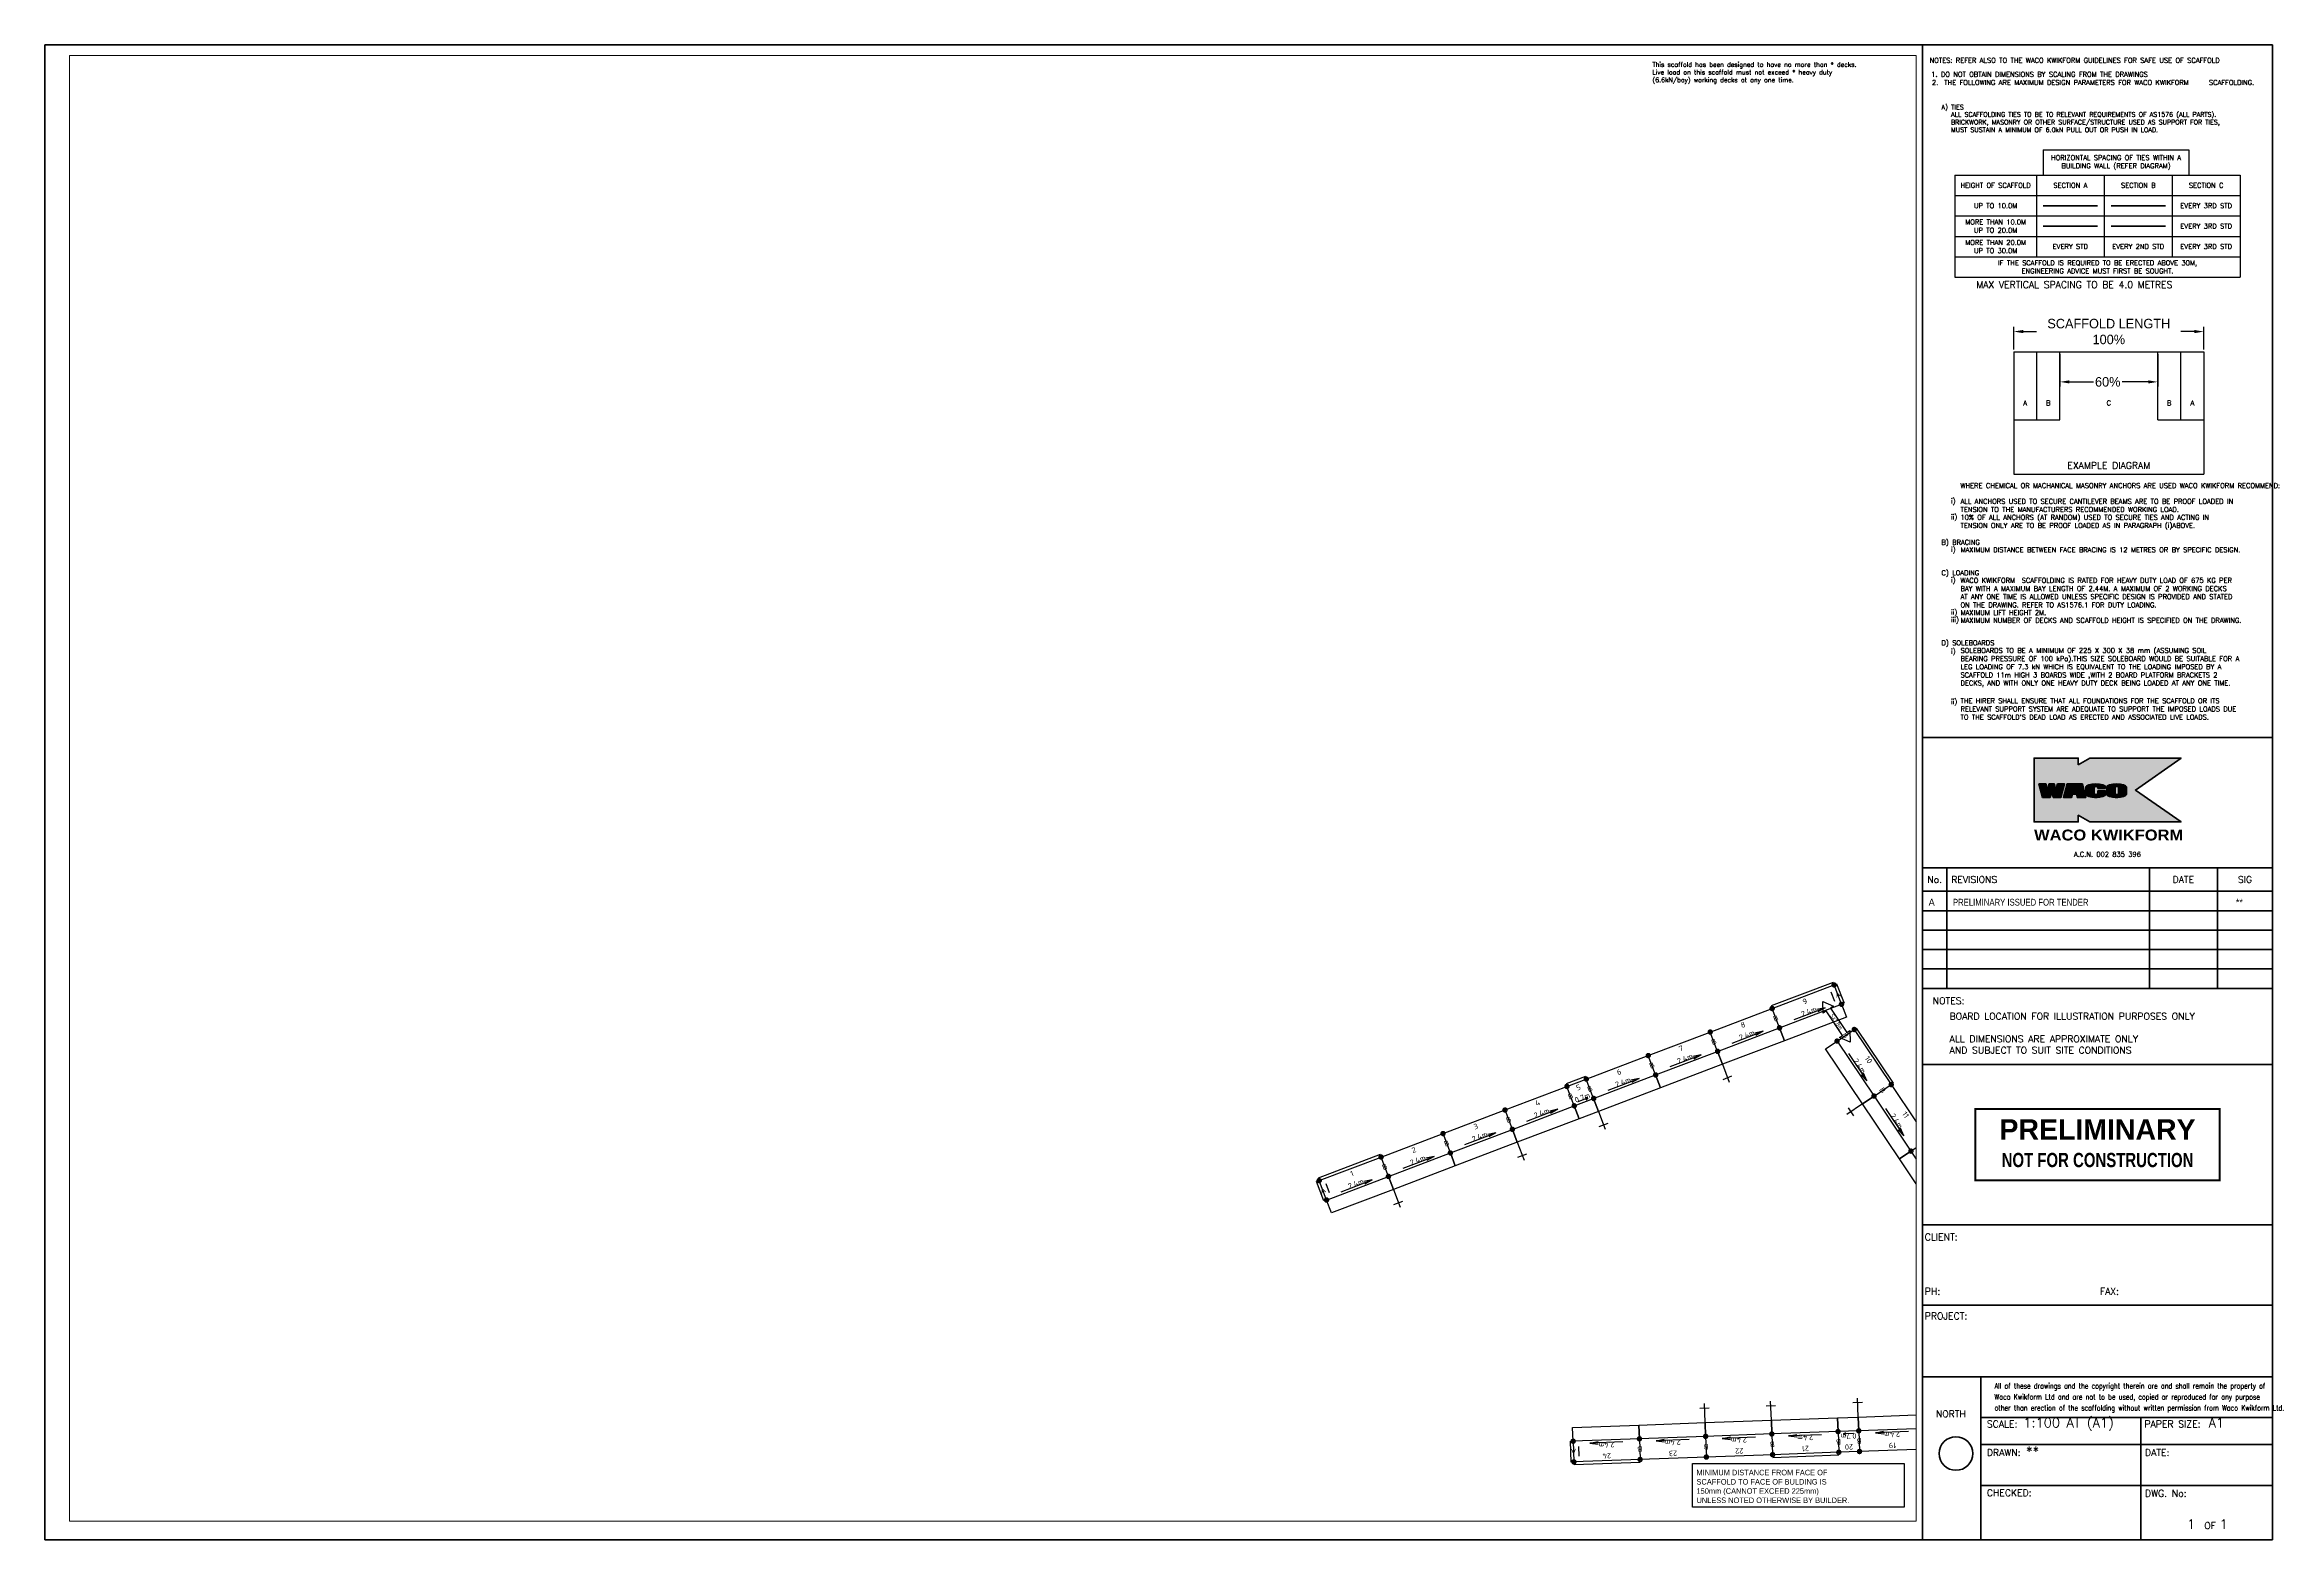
# Paper-space layout 'WACO Kwikform A1 Drawing Sheet' of a CAD drawing. Header units: millimetres. Extents: x 0 to 822, y 0 to 550.
# The model-space entities are those that its viewports show. They can reach past a viewport. Long polylines and large blocks are cut down to what shows.
import ezdxf
from ezdxf.enums import TextEntityAlignment as Align

# ---------------------------------------------------------------- set-up
doc = ezdxf.new("R2010")
doc.units = ezdxf.units.MM
doc.header["$PDMODE"] = 34
doc.header["$PDSIZE"] = -10
doc.linetypes.add('KwikScaf_DASHED', pattern=[3.75, 2.5, -1.25])
doc.linetypes.add('KwikScaf_Line', pattern=[1, 1, 0])
doc.layers.get('0').update_dxf_attribs({"linetype": 'CONTINUOUS'})
doc.layers.get('Defpoints').update_dxf_attribs({"linetype": 'CONTINUOUS'})
for name, color, linetype in [('DISTANCE', 3, 'CONTINUOUS'), ('KwikScaf Schematic', 7, 'CONTINUOUS'), ('PRELIMINARY', 7, 'CONTINUOUS'), ('RED', 8, 'CONTINUOUS')]:
    doc.layers.add(name, color=color, linetype=linetype)
for name, color, linetype, lineweight in [('Sheet 018', 10, 'CONTINUOUS', 18), ('Sheet 025', 7, 'CONTINUOUS', 25), ('Sheet 035', 5, 'CONTINUOUS', 35), ('Sheet 050', 130, 'CONTINUOUS', 50), ('Sheet 070', 180, 'CONTINUOUS', 70)]:
    doc.layers.add(name, color=color, linetype=linetype, lineweight=lineweight)
doc.layers.add('Viewport', color=7, linetype='CONTINUOUS', plot=False)
doc.styles.add('ARCH', font='archd.shx', dxfattribs={"height": 250})
doc.styles.add('KwikScaf ISO', font='isocp.shx')
doc.styles.add('ROMANS', font='romans')
doc.styles.add('STAMP', font='ARIALBD.TTF')
doc.styles.add('WACO', font='ariblk.TTF')
doc.dimstyles.new('ISO-35', dxfattribs={"dimscale": 0, "dimtxt": 3.5, "dimasz": 3.5, "dimexe": 1.75, "dimexo": 0.875, "dimgap": 0.875, "dimtad": 1, "dimdsep": 46, "dimtxsty": 'Standard', "dimcen": 3.5, "dimadec": 0, "dimazin": 0, "dimtfac": 1, "dimtmove": 2, "dimatfit": 3, "dimfxl": 1, "dimtolj": 1, "dimtzin": 0, "dimarcsym": 0})
pattern_1 = [(0, (0, 0), (0, 0.174625), [0.127, -0.047625]), (90, (0, 0), (-0.174625, 1e-17), [0.127, -0.047625])]

# ---------------------------------------------------------------- blocks, each defined once
blk = doc.blocks.new('REVDES')
at = {"style": 'ARCH'}
for tag, p in [('01', (2.31, 1.87)), ('03', (87.68, 1.87)), ('04', (115.37, 1.87))]:
    blk.add_attdef(tag, p, '', height=2.5, dxfattribs=at)
at = {"style": 'ARCH', "width": 0.85}
blk.add_attdef('02', (11.25, 1.87), '', height=2.5, dxfattribs=at)
blk = doc.blocks.new('PREL')
at = {"layer": 'RED', "const_width": 100}
blk.add_lwpolyline([(6000, 1750), (-6000, 1750), (-6000, -1750), (6000, -1750)], close=True, dxfattribs=at)
at = {"layer": 'RED', "style": 'STAMP'}
blk.add_text('PRELIMINARY', height=1000, dxfattribs=at).set_placement((0, 750), align=Align.MIDDLE)
at = {"layer": 'RED', "style": 'STAMP', "width": 0.75}
blk.add_text('NOT FOR CONSTRUCTION', height=700, dxfattribs=at).set_placement((0, -750), align=Align.MIDDLE)
blk = doc.blocks.new('*D29')
at = {"color": 0, "lineweight": -2}
for p, q in [((724.69, 437.85), (724.69, 446.22)), ((728.19, 444.47), (733.14, 444.47)), ((791.19, 444.47), (786.23, 444.47)), ((794.69, 437.85), (794.69, 446.22))]:
    blk.add_line(p, q, dxfattribs=at)
at = {"color": 0}
for points in [[(728.19, 445.06), (728.19, 443.89), (724.69, 444.47)], [(791.19, 445.06), (791.19, 443.89), (794.69, 444.47)]]:
    blk.add_solid(points, dxfattribs=at)
at = {"layer": 'Defpoints', "color": 0}
for p in [(794.69, 444.47), (724.69, 436.98), (794.69, 436.98)]:
    blk.add_point(p, dxfattribs=at)
at = {"color": 0, "insert": (759.69, 444.47), "char_height": 3.5, "attachment_point": 5}
blk.add_mtext('\\A1;SCAFFOLD LENGTH\\P100%', dxfattribs=at)
blk = doc.blocks.new('*D30')
at = {"color": 0, "lineweight": -2}
for p, q in [((741.69, 436.1), (741.69, 424.21)), ((777.69, 436.1), (777.69, 424.21)), ((745.19, 425.96), (754.05, 425.96)), ((774.19, 425.96), (764.55, 425.96))]:
    blk.add_line(p, q, dxfattribs=at)
at = {"color": 0}
for points in [[(745.19, 426.54), (745.19, 425.38), (741.69, 425.96)], [(774.19, 426.54), (774.19, 425.38), (777.69, 425.96)]]:
    blk.add_solid(points, dxfattribs=at)
at = {"layer": 'Defpoints', "color": 0}
for p in [(741.69, 436.98), (777.69, 436.98), (777.69, 425.96)]:
    blk.add_point(p, dxfattribs=at)
at = {"color": 0, "insert": (759.3, 425.96), "char_height": 3.5, "attachment_point": 5}
blk.add_mtext('\\A1;60%', dxfattribs=at)
blk = doc.blocks.new('REVISED TITLE')
at = {"layer": 'Sheet 025', "style": 'ROMANS'}
for s, p in [('CLIENT:', (-128.05, 110.15)), ('PH:', (-128.05, 90.15)), ('FAX:', (-63.6, 90.15)), ('PROJECT:', (-128.05, 81.06)), ('SCALE:', (-105.19, 41.33)), ('PAPER SIZE:', (-47.19, 41.33)), ('DRAWN:', (-105.19, 30.85)), ('DATE:', (-46.99, 30.85)), ('CHECKED:', (-105.19, 16.04)), ('DWG. No:', (-46.99, 15.86)), ('OF', (-25.18, 3.98))]:
    blk.add_text(s, height=2.5, dxfattribs=at).set_placement(p)
at = {"layer": 'Sheet 035', "style": 'ROMANS'}
for tag, p in [('CLIENT_CONTACT', (-110.61, 110.15)), ('COMPANY', (-110.61, 105.15)), ('ADDRESS_STREET', (-110.61, 100.15)), ('CITY', (-110.61, 95.15)), ('PHONE_NO.', (-110.61, 90.15)), ('FAX_NO.', (-46.16, 90.15)), ('PROJECT_TITLE:', (-110.61, 81.06)), ('PROJECT_DESCRIPTION', (-110.61, 76.06)), ('PROJECT_DESCRIPTION_2', (-110.61, 71.06)), ('PROJECT_DESCRIPTION_3', (-110.61, 66.06)), ('PROJECT_DESCRIPTION_4', (-110.61, 61.06)), ('SCALE', (-91.76, 41.33)), ('PAPER_SIZE', (-23.56, 41.33)), ('DRAFTSMAN', (-90.76, 30.85)), ('DATE', (-35.55, 30.85)), ('DWG_NO', (-46.15, 9.93))]:
    blk.add_attdef(tag, p, '', height=3.5, dxfattribs=at)
for tag, p in [('PAGE_NO.', (-30.05, 3.98)), ('OF_PAGES.', (-18.05, 3.98))]:
    blk.add_attdef(tag, text='', height=3.5, dxfattribs=at).set_placement(p, align=Align.CENTER)
blk = doc.blocks.new('WACO LOGO')
h = blk.add_hatch()
h.set_pattern_fill('ANGLE', color=140, scale=0.025, style=0)
h.set_pattern_definition(pattern_1)
h.paths.add_polyline_path([(493.69, 275.27), (494.27, 273.1), (497.09, 273.1), (498.42, 278.06), (495.82, 278.06), (495.23, 275.87), (494.64, 278.06), (492.73, 278.06), (492.14, 275.87), (491.55, 278.06), (488.96, 278.06), (490.29, 273.1), (493.11, 273.1)])
h = blk.add_hatch()
h.set_pattern_fill('ANGLE', color=140, scale=0.025, style=0)
h.set_pattern_definition(pattern_1)
h.paths.add_polyline_path([(504.96, 278.06), (499.32, 278.06), (497.99, 273.1), (501.01, 273.1), (501.33, 274.31), (502.79, 274.31), (503.11, 273.1), (506.29, 273.1)])
h.paths.add_polyline_path([(502.14, 276.71), (502.6, 274.99), (501.68, 274.99)], flags=16)
h = blk.add_hatch()
h.set_pattern_fill('ANGLE', color=140, scale=0.025, style=0)
h.set_pattern_definition(pattern_1)
edge = h.paths.add_edge_path()
edge.add_ellipse((509.97, 276.84), major_axis=(-0.658, 0), ratio=0.455652, start_angle=180, end_angle=360, ccw=False)
edge.add_line((510.63, 276.84), (510.63, 276.42))
edge.add_line((510.63, 276.42), (513.49, 276.42))
edge.add_line((513.49, 276.42), (513.49, 276.96))
edge.add_ellipse((509.88, 276.96), major_axis=(-3.61, 0), ratio=0.304653, start_angle=180, end_angle=360)
edge.add_line((506.27, 276.96), (506.27, 274.2))
edge.add_ellipse((509.88, 274.2), major_axis=(-3.61, 0), ratio=0.304653, start_angle=0, end_angle=180)
edge.add_line((513.49, 274.2), (513.49, 275.5))
edge.add_line((513.49, 275.5), (510.63, 275.5))
edge.add_line((510.63, 275.5), (510.63, 274.44))
edge.add_ellipse((509.97, 274.48), major_axis=(-0.658, 0), ratio=0.455652, start_angle=0, end_angle=180, ccw=False)
edge.add_line((509.31, 274.48), (509.31, 276.88))
h = blk.add_hatch()
h.set_pattern_fill('ANGLE', color=140, scale=0.025, style=0)
h.set_pattern_definition(pattern_1)
edge = h.paths.add_edge_path()
edge.add_ellipse((517.56, 276.96), major_axis=(-3.61, 0), ratio=0.304653, start_angle=180, end_angle=360)
edge.add_line((513.95, 276.96), (513.95, 274.2))
edge.add_ellipse((517.56, 274.2), major_axis=(-3.61, 0), ratio=0.304653, start_angle=0, end_angle=180)
edge.add_line((521.17, 274.2), (521.17, 276.96))
edge = h.paths.add_edge_path(flags=16)
edge.add_ellipse((517.65, 276.84), major_axis=(-0.658, 0), ratio=0.455652, start_angle=180, end_angle=360, ccw=False)
edge.add_line((518.31, 276.84), (518.31, 274.44))
edge.add_ellipse((517.65, 274.48), major_axis=(-0.658, 0), ratio=0.455652, start_angle=0, end_angle=180, ccw=False)
edge.add_line((517, 274.48), (517, 276.88))
at = {"layer": 'Sheet 070'}
h = blk.add_hatch(color=51, dxfattribs=at)
h.paths.add_polyline_path([(501.68, 274.99), (502.6, 274.99), (502.14, 276.71)], flags=0)
h.paths.add_polyline_path([(506.29, 273.1), (504.96, 278.06), (499.32, 278.06), (497.99, 273.1), (501.01, 273.1), (501.33, 274.31), (502.79, 274.31), (503.11, 273.1)], flags=16)
h.paths.add_polyline_path([(490.29, 273.1), (488.96, 278.06), (491.55, 278.06), (492.14, 275.87), (492.73, 278.06), (494.64, 278.06), (495.23, 275.87), (495.82, 278.06), (498.42, 278.06), (497.09, 273.1), (494.27, 273.1), (493.69, 275.27), (493.11, 273.1)], flags=16)
h.paths.add_polyline_path([(503.44, 285.06), (503.44, 287.56), (487.19, 287.56), (487.19, 264.06), (503.44, 264.06), (503.44, 266.56), (507.77, 264.06), (541.27, 264.06), (524.49, 275.81), (541.27, 287.56), (507.77, 287.56)])
edge = h.paths.add_edge_path(flags=16)
edge.add_line((510.63, 274.48), (510.63, 275.5))
edge.add_line((510.63, 275.5), (513.49, 275.5))
edge.add_line((513.49, 275.5), (513.49, 274.2))
edge.add_ellipse((509.88, 274.2), major_axis=(-3.61, 0), ratio=0.304653, start_angle=0, end_angle=180, ccw=False)
edge.add_line((506.27, 274.2), (506.27, 276.96))
edge.add_ellipse((509.88, 276.96), major_axis=(-3.61, 0), ratio=0.304653, start_angle=180, end_angle=360, ccw=False)
edge.add_line((513.49, 276.96), (513.49, 276.42))
edge.add_line((513.49, 276.42), (510.63, 276.42))
edge.add_line((510.63, 276.42), (510.63, 276.84))
edge.add_ellipse((509.97, 276.84), major_axis=(-0.658, 0), ratio=0.455652, start_angle=180, end_angle=360)
edge.add_line((509.31, 276.84), (509.31, 274.48))
edge.add_ellipse((509.97, 274.48), major_axis=(-0.658, 0), ratio=0.455652, start_angle=0, end_angle=180)
edge = h.paths.add_edge_path(flags=16)
edge.add_ellipse((517.56, 274.2), major_axis=(-3.61, 0), ratio=0.304653, start_angle=0, end_angle=180, ccw=False)
edge.add_line((513.95, 274.2), (513.95, 276.96))
edge.add_ellipse((517.56, 276.96), major_axis=(-3.61, 0), ratio=0.304653, start_angle=180, end_angle=360, ccw=False)
edge.add_line((521.17, 276.96), (521.17, 274.2))
edge = h.paths.add_edge_path(flags=0)
edge.add_line((517, 276.84), (517, 274.48))
edge.add_ellipse((517.65, 274.48), major_axis=(-0.658, 0), ratio=0.455652, start_angle=0, end_angle=180)
edge.add_line((518.31, 274.48), (518.31, 276.84))
edge.add_ellipse((517.65, 276.84), major_axis=(-0.658, 0), ratio=0.455652, start_angle=180, end_angle=360)
for p, q in [((506.27, 276.96), (506.27, 274.2)), ((509.31, 276.84), (509.31, 274.48)), ((510.63, 276.84), (510.63, 276.42)), ((510.63, 276.42), (513.49, 276.42)), ((513.49, 276.42), (513.49, 276.96)), ((513.95, 276.96), (513.95, 274.2)), ((517, 276.84), (517, 274.48)), ((518.31, 276.84), (518.31, 274.48)), ((521.17, 274.2), (521.17, 276.96))]:
    blk.add_line(p, q, dxfattribs=at)
at = {"layer": 'Sheet 070', "color": 7}
blk.add_lwpolyline([(503.44, 285.06), (503.44, 287.56), (487.19, 287.56), (487.19, 264.06), (503.44, 264.06), (503.44, 266.56), (507.77, 264.06), (541.27, 264.06), (524.49, 275.81), (541.27, 287.56), (507.77, 287.56)], close=True, dxfattribs=at)
at = {"layer": 'Sheet 070'}
for points in [[(490.29, 273.1), (488.96, 278.06), (491.55, 278.06), (492.14, 275.87), (492.73, 278.06), (494.64, 278.06), (495.23, 275.87), (495.82, 278.06), (498.42, 278.06), (497.09, 273.1), (494.27, 273.1), (493.69, 275.27), (493.11, 273.1), (490.29, 273.1)], [(506.29, 273.1), (504.96, 278.06), (499.32, 278.06), (497.99, 273.1), (501.01, 273.1), (501.33, 274.31), (502.79, 274.31), (503.11, 273.1)], [(501.68, 274.99), (502.6, 274.99), (502.14, 276.71)]]:
    blk.add_lwpolyline(points, close=True, dxfattribs=at)
blk.add_lwpolyline([(510.63, 274.48), (510.63, 275.5), (513.49, 275.5), (513.49, 274.2)], dxfattribs=at)
for centre, major_axis, ratio in [((509.88, 276.96), (-3.61, 0), 0.304653), ((509.97, 276.84), (-0.658, 0), 0.455652), ((517.56, 276.96), (-3.61, 0), 0.304653), ((517.65, 276.84), (-0.658, 0), 0.455652)]:
    blk.add_ellipse(centre, major_axis=major_axis, ratio=ratio, start_param=3.141593, end_param=6.283185, dxfattribs=at)
at = {"layer": 'Sheet 070', "extrusion": (0, 0, -1)}
for centre, major_axis, ratio in [((509.88, 274.2), (-3.61, 0), 0.304653), ((509.97, 274.48), (-0.658, 0), 0.455652), ((517.56, 274.2), (-3.61, 0), 0.304653), ((517.65, 274.48), (-0.658, 0), 0.455652)]:
    blk.add_ellipse(centre, major_axis=major_axis, ratio=ratio, start_param=3.141593, end_param=6.283185, dxfattribs=at)

msp = doc.modelspace()

# ---------------------------------------------------------------- linework, layer by layer
at = {"layer": 'KwikScaf Schematic', "color": 3, "linetype": 'KwikScaf_DASHED'}
for p, q in [((60918, 17411), (58638, 16545)), ((61047, 17353), (61318, 16641)), ((60838, 17060), (60966, 16721)), ((63138, 13709), (61777, 15733)), ((44246, 11078), (41965, 10212)), ((42178, 9371), (41907, 10083)), ((42387, 9664), (42259, 10003)), ((51277, -233), (51249, 529)), ((51570, -22), (51556, 340)), ((58693, -63), (61130, 26)), ((51381, -329), (53818, -240))]:
    msp.add_line(p, q, dxfattribs=at)
at = {"layer": 'KwikScaf Schematic', "color": 3, "linetype": 'KwikScaf_Line'}
for p, q in [((58674, 16452), (60954, 17318)), ((61224, 16605), (60954, 17318)), ((56394, 15585), (58674, 16452)), ((58944, 15739), (58674, 16452)), ((58944, 15739), (61224, 16605)), ((59480, 16045), (60621, 16478)), ((60621, 16478), (60319, 16414)), ((60621, 16478), (60352, 16325)), ((61224, 16605), (61405, 16130)), ((56664, 14873), (58944, 15739)), ((58944, 15739), (59125, 15264)), ((59125, 15264), (58944, 15739)), ((61405, 16130), (59125, 15264)), ((61062, 15253), (61694, 15678)), ((61694, 15678), (63055, 13653)), ((54114, 14719), (56394, 15585)), ((54384, 14007), (56664, 14873)), ((56664, 14873), (56394, 15585)), ((56664, 14873), (56845, 14398)), ((56845, 14398), (56664, 14873)), ((59125, 15264), (56845, 14398)), ((57200, 15179), (58340, 15612)), ((58340, 15612), (58039, 15548)), ((58340, 15612), (58072, 15459)), ((60640, 14969), (61062, 15253)), ((62001, 12945), (60640, 14969)), ((61062, 15253), (62422, 13228)), ((51834, 13853), (54114, 14719)), ((52104, 13141), (54384, 14007)), ((54384, 14007), (54114, 14719)), ((54384, 14007), (54565, 13532)), ((54565, 13532), (54384, 14007)), ((56845, 14398), (54565, 13532)), ((54920, 14313), (56060, 14746)), ((56060, 14746), (55758, 14682)), ((56060, 14746), (55792, 14593)), ((56845, 14398), (57093, 13744)), ((61481, 14800), (62161, 13787)), ((62161, 13787), (61952, 14014)), ((62161, 13787), (62031, 14067)), ((48841, 12717), (51121, 13583)), ((51392, 12870), (51121, 13583)), ((54565, 13532), (52284, 12666)), ((52640, 13447), (53780, 13880)), ((53780, 13880), (53478, 13816)), ((53780, 13880), (53512, 13727)), ((56867, 13845), (57195, 13970)), ((62422, 13228), (62001, 12945)), ((62001, 12945), (62422, 13228)), ((62422, 13228), (63055, 13653)), ((62422, 13228), (63783, 11204)), ((63055, 13653), (64415, 11629)), ((46561, 11851), (48841, 12717)), ((49112, 12004), (48841, 12717)), ((49112, 12004), (51392, 12870)), ((51572, 12396), (49292, 11529)), ((49648, 12310), (50788, 12743)), ((50788, 12743), (50486, 12679)), ((50788, 12743), (50520, 12590)), ((51392, 12870), (51572, 12396)), ((52284, 12666), (52104, 13141)), ((62001, 12945), (61420, 12554)), ((61467, 12797), (61662, 12507)), ((63361, 10921), (62001, 12945)), ((62841, 12775), (63522, 11763)), ((44281, 10985), (46561, 11851)), ((46832, 11138), (46561, 11851)), ((46832, 11138), (49112, 12004)), ((49292, 11529), (47012, 10663)), ((47368, 11444), (48508, 11877)), ((48508, 11877), (48206, 11813)), ((48508, 11877), (48240, 11724)), ((49112, 12004), (49292, 11529)), ((49292, 11529), (49112, 12004)), ((49292, 11529), (49541, 10875)), ((63522, 11763), (63312, 11990)), ((63522, 11763), (63391, 12043)), ((63783, 11204), (64415, 11629)), ((42001, 10119), (44281, 10985)), ((44552, 10272), (44281, 10985)), ((44552, 10272), (46832, 11138)), ((45088, 10578), (46228, 11011)), ((46228, 11011), (45926, 10947)), ((46228, 11011), (45960, 10858)), ((46832, 11138), (47012, 10663)), ((47012, 10663), (46832, 11138)), ((49315, 10977), (49642, 11101)), ((63783, 11204), (63361, 10921)), ((63361, 10921), (63783, 11204)), ((64721, 8896), (63361, 10921)), ((63783, 11204), (65143, 9179)), ((64202, 10751), (64882, 9739)), ((42272, 9406), (42001, 10119)), ((42272, 9406), (44552, 10272)), ((42808, 9712), (43948, 10145)), ((43948, 10145), (43646, 10081)), ((43948, 10145), (43680, 9992)), ((44552, 10272), (44732, 9797)), ((44732, 9797), (44552, 10272)), ((47012, 10663), (44732, 9797)), ((42452, 8931), (42272, 9406)), ((44732, 9797), (42452, 8931)), ((44732, 9797), (44981, 9143)), ((44755, 9244), (45082, 9369)), ((64721, 8896), (64140, 8506)), ((64188, 8749), (64383, 8458)), ((56361, 1749), (56011, 1736)), ((56205, 1218), (56180, 1917)), ((58799, 1837), (58449, 1825)), ((58643, 1306), (58617, 2006)), ((61998, 1954), (61648, 1941)), ((61842, 1423), (61816, 2122)), ((51331, 1040), (53768, 1129)), ((51349, 533), (51331, 1040)), ((53768, 1129), (56205, 1218)), ((53787, 621), (53768, 1129)), ((53768, 1129), (53787, 621)), ((56205, 1218), (58643, 1306)), ((56224, 710), (56205, 1218)), ((56205, 1218), (56224, 710)), ((58643, 1306), (61080, 1395)), ((58661, 799), (58643, 1306)), ((58643, 1306), (58661, 799)), ((61099, 888), (58661, 799)), ((61080, 1395), (61099, 888)), ((61842, 1423), (64279, 1512)), ((61860, 915), (61842, 1423)), ((64298, 1004), (61860, 915)), ((61860, 915), (61888, 154)), ((62473, 842), (62776, 901)), ((63692, 887), (62473, 842)), ((62473, 842), (62779, 806)), ((64279, 1512), (66717, 1600)), ((64298, 1004), (64279, 1512)), ((64279, 1512), (64298, 1004)), ((66735, 1093), (64298, 1004)), ((64298, 1004), (64325, 243)), ((53787, 621), (51349, 533)), ((51349, 533), (51377, -229)), ((51962, 460), (52265, 518)), ((53181, 504), (51962, 460)), ((51962, 460), (52268, 423)), ((56224, 710), (53787, 621)), ((53787, 621), (53814, -140)), ((54399, 548), (54702, 607)), ((55618, 593), (54399, 548)), ((54399, 548), (54706, 512)), ((58661, 799), (56224, 710)), ((56224, 710), (56252, -51)), ((58689, 37), (56252, -51)), ((56837, 637), (57140, 696)), ((58055, 681), (56837, 637)), ((56837, 637), (57143, 601)), ((58661, 799), (58689, 37)), ((61126, 126), (58689, 37)), ((59274, 726), (59577, 784)), ((60493, 770), (59274, 726)), ((59274, 726), (59581, 689)), ((64325, 243), (61888, 154)), ((53814, -140), (51377, -229)), ((56252, -51), (53814, -140))]:
    msp.add_line(p, q, dxfattribs=at)
at = {"layer": 'KwikScaf Schematic', "color": 5, "linetype": 'KwikScaf_Line'}
for p, q in [((60549, 16281), (60541, 16710)), ((60541, 16710), (60936, 16541)), ((60936, 16541), (60819, 16463)), ((60819, 16463), (61422, 15567)), ((60665, 16359), (60549, 16281)), ((61267, 15463), (60665, 16359)), ((61422, 15567), (61538, 15645)), ((61538, 15645), (61545, 15216)), ((61151, 15385), (61267, 15463)), ((61545, 15216), (61151, 15385))]:
    msp.add_line(p, q, dxfattribs=at)
at = {"layer": 'KwikScaf Schematic', "color": 4, "linetype": 'KwikScaf_DASHED'}
msp.add_line((51798, 13947), (51086, 13676), dxfattribs=at)
at = {"layer": 'KwikScaf Schematic', "color": 4, "linetype": 'KwikScaf_Line'}
for p, q in [((51121, 13583), (51834, 13853)), ((51536, 13027), (51892, 13162)), ((51892, 13162), (51786, 13173)), ((51892, 13162), (51820, 13084)), ((52104, 13141), (51834, 13853)), ((51392, 12870), (52104, 13141)), ((51572, 12396), (51392, 12870)), ((52284, 12666), (51572, 12396)), ((52104, 13141), (52284, 12666)), ((52284, 12666), (52533, 12012)), ((52307, 12113), (52635, 12237)), ((61080, 1395), (61842, 1423)), ((61099, 888), (61080, 1395)), ((61860, 915), (61099, 888)), ((61099, 888), (61126, 126)), ((61293, 799), (61386, 850)), ((61842, 1423), (61860, 915)), ((61888, 154), (61126, 126)), ((61673, 813), (61293, 799)), ((61293, 799), (61389, 755))]:
    msp.add_line(p, q, dxfattribs=at)
at = {"layer": 'KwikScaf Schematic', "color": 3, "linetype": 'KwikScaf_Line'}
for points in [[(60936, 17364, 100, 100, -0.198912), (60974, 17363, 100, 100, -0.198912), (61001, 17335, 100, 100, -0.198912), (60999, 17297, 100, 100, -0.198912), (60972, 17271, 100, 100, -0.198912), (60933, 17272, 100, 100, -0.198912), (60907, 17300, 100, 100, -0.198912), (60908, 17338, 100, 100, -0.198912)], [(58656, 16498, 100, 100, -0.198912), (58694, 16497, 100, 100, -0.198912), (58720, 16469, 100, 100, -0.198912), (58719, 16431, 100, 100, -0.198912), (58691, 16405, 100, 100, -0.198912), (58653, 16406, 100, 100, -0.198912), (58627, 16434, 100, 100, -0.198912), (58628, 16472, 100, 100, -0.198912)], [(58656, 16498, 100, 100, -0.198912), (58694, 16497, 100, 100, -0.198912), (58720, 16469, 100, 100, -0.198912), (58719, 16431, 100, 100, -0.198912), (58691, 16405, 100, 100, -0.198912), (58653, 16406, 100, 100, -0.198912), (58627, 16434, 100, 100, -0.198912), (58628, 16472, 100, 100, -0.198912)], [(61207, 16652, 100, 100, -0.198912), (61245, 16651, 100, 100, -0.198912), (61271, 16623, 100, 100, -0.198912), (61270, 16585, 100, 100, -0.198912), (61242, 16558, 100, 100, -0.198912), (61204, 16560, 100, 100, -0.198912), (61178, 16587, 100, 100, -0.198912), (61179, 16626, 100, 100, -0.198912)], [(56376, 15632, 100, 100, -0.198912), (56414, 15631, 100, 100, -0.198912), (56440, 15603, 100, 100, -0.198912), (56439, 15565, 100, 100, -0.198912), (56411, 15539, 100, 100, -0.198912), (56373, 15540, 100, 100, -0.198912), (56347, 15568, 100, 100, -0.198912), (56348, 15606, 100, 100, -0.198912)], [(56376, 15632, 100, 100, -0.198912), (56414, 15631, 100, 100, -0.198912), (56440, 15603, 100, 100, -0.198912), (56439, 15565, 100, 100, -0.198912), (56411, 15539, 100, 100, -0.198912), (56373, 15540, 100, 100, -0.198912), (56347, 15568, 100, 100, -0.198912), (56348, 15606, 100, 100, -0.198912)], [(58927, 15786, 100, 100, -0.198912), (58965, 15785, 100, 100, -0.198912), (58991, 15757, 100, 100, -0.198912), (58990, 15719, 100, 100, -0.198912), (58962, 15692, 100, 100, -0.198912), (58924, 15694, 100, 100, -0.198912), (58898, 15721, 100, 100, -0.198912), (58899, 15760, 100, 100, -0.198912)], [(61736, 15706, 100, 100, -0.198912), (61743, 15668, 100, 100, -0.198912), (61722, 15636, 100, 100, -0.198912), (61685, 15629, 100, 100, -0.198912), (61653, 15650, 100, 100, -0.198912), (61645, 15687, 100, 100, -0.198912), (61666, 15719, 100, 100, -0.198912), (61704, 15727, 100, 100, -0.198912)], [(54096, 14766, 100, 100, -0.198912), (54134, 14765, 100, 100, -0.198912), (54160, 14737, 100, 100, -0.198912), (54159, 14699, 100, 100, -0.198912), (54131, 14673, 100, 100, -0.198912), (54093, 14674, 100, 100, -0.198912), (54067, 14702, 100, 100, -0.198912), (54068, 14740, 100, 100, -0.198912)], [(54096, 14766, 100, 100, -0.198912), (54134, 14765, 100, 100, -0.198912), (54160, 14737, 100, 100, -0.198912), (54159, 14699, 100, 100, -0.198912), (54131, 14673, 100, 100, -0.198912), (54093, 14674, 100, 100, -0.198912), (54067, 14702, 100, 100, -0.198912), (54068, 14740, 100, 100, -0.198912)], [(56646, 14920, 100, 100, -0.198912), (56685, 14919, 100, 100, -0.198912), (56711, 14891, 100, 100, -0.198912), (56710, 14853, 100, 100, -0.198912), (56682, 14826, 100, 100, -0.198912), (56644, 14828, 100, 100, -0.198912), (56617, 14855, 100, 100, -0.198912), (56619, 14894, 100, 100, -0.198912)], [(54366, 14054, 100, 100, -0.198912), (54405, 14053, 100, 100, -0.198912), (54431, 14025, 100, 100, -0.198912), (54430, 13987, 100, 100, -0.198912), (54402, 13960, 100, 100, -0.198912), (54364, 13961, 100, 100, -0.198912), (54337, 13989, 100, 100, -0.198912), (54339, 14028, 100, 100, -0.198912)], [(51103, 13630, 100, 100, -0.198912), (51142, 13628, 100, 100, -0.198912), (51168, 13601, 100, 100, -0.198912), (51167, 13562, 100, 100, -0.198912), (51139, 13536, 100, 100, -0.198912), (51101, 13537, 100, 100, -0.198912), (51074, 13565, 100, 100, -0.198912), (51076, 13603, 100, 100, -0.198912)], [(51816, 13900, 100, 100, -0.198912), (51854, 13899, 100, 100, -0.198912), (51880, 13871, 100, 100, -0.198912), (51879, 13833, 100, 100, -0.198912), (51851, 13807, 100, 100, -0.198912), (51813, 13808, 100, 100, -0.198912), (51787, 13836, 100, 100, -0.198912), (51788, 13874, 100, 100, -0.198912)], [(62464, 13256, 100, 100, -0.198912), (62471, 13219, 100, 100, -0.198912), (62450, 13187, 100, 100, -0.198912), (62413, 13179, 100, 100, -0.198912), (62381, 13200, 100, 100, -0.198912), (62373, 13238, 100, 100, -0.198912), (62394, 13270, 100, 100, -0.198912), (62432, 13277, 100, 100, -0.198912)], [(63096, 13681, 100, 100, -0.198912), (63104, 13644, 100, 100, -0.198912), (63083, 13612, 100, 100, -0.198912), (63045, 13604, 100, 100, -0.198912), (63013, 13625, 100, 100, -0.198912), (63006, 13663, 100, 100, -0.198912), (63027, 13695, 100, 100, -0.198912), (63064, 13702, 100, 100, -0.198912)], [(63096, 13681, 100, 100, -0.198912), (63104, 13644, 100, 100, -0.198912), (63083, 13612, 100, 100, -0.198912), (63045, 13604, 100, 100, -0.198912), (63013, 13625, 100, 100, -0.198912), (63006, 13663, 100, 100, -0.198912), (63027, 13695, 100, 100, -0.198912), (63064, 13702, 100, 100, -0.198912)], [(48823, 12763, 100, 100, -0.198912), (48862, 12762, 100, 100, -0.198912), (48888, 12734, 100, 100, -0.198912), (48887, 12696, 100, 100, -0.198912), (48859, 12670, 100, 100, -0.198912), (48821, 12671, 100, 100, -0.198912), (48794, 12699, 100, 100, -0.198912), (48796, 12737, 100, 100, -0.198912)], [(48823, 12763, 100, 100, -0.198912), (48862, 12762, 100, 100, -0.198912), (48888, 12734, 100, 100, -0.198912), (48887, 12696, 100, 100, -0.198912), (48859, 12670, 100, 100, -0.198912), (48821, 12671, 100, 100, -0.198912), (48794, 12699, 100, 100, -0.198912), (48796, 12737, 100, 100, -0.198912)], [(51374, 12917, 100, 100, -0.198912), (51412, 12916, 100, 100, -0.198912), (51439, 12888, 100, 100, -0.198912), (51437, 12850, 100, 100, -0.198912), (51410, 12824, 100, 100, -0.198912), (51371, 12825, 100, 100, -0.198912), (51345, 12853, 100, 100, -0.198912), (51346, 12891, 100, 100, -0.198912)], [(46543, 11897, 100, 100, -0.198912), (46582, 11896, 100, 100, -0.198912), (46608, 11868, 100, 100, -0.198912), (46607, 11830, 100, 100, -0.198912), (46579, 11804, 100, 100, -0.198912), (46541, 11805, 100, 100, -0.198912), (46514, 11833, 100, 100, -0.198912), (46515, 11871, 100, 100, -0.198912)], [(46543, 11897, 100, 100, -0.198912), (46582, 11896, 100, 100, -0.198912), (46608, 11868, 100, 100, -0.198912), (46607, 11830, 100, 100, -0.198912), (46579, 11804, 100, 100, -0.198912), (46541, 11805, 100, 100, -0.198912), (46514, 11833, 100, 100, -0.198912), (46515, 11871, 100, 100, -0.198912)], [(49094, 12051, 100, 100, -0.198912), (49132, 12050, 100, 100, -0.198912), (49158, 12022, 100, 100, -0.198912), (49157, 11984, 100, 100, -0.198912), (49129, 11958, 100, 100, -0.198912), (49091, 11959, 100, 100, -0.198912), (49065, 11987, 100, 100, -0.198912), (49066, 12025, 100, 100, -0.198912)], [(64457, 11657, 100, 100, -0.198912), (64464, 11619, 100, 100, -0.198912), (64443, 11587, 100, 100, -0.198912), (64405, 11580, 100, 100, -0.198912), (64374, 11601, 100, 100, -0.198912), (64366, 11638, 100, 100, -0.198912), (64387, 11670, 100, 100, -0.198912), (64425, 11678, 100, 100, -0.198912)], [(64457, 11657, 100, 100, -0.198912), (64464, 11619, 100, 100, -0.198912), (64443, 11587, 100, 100, -0.198912), (64405, 11580, 100, 100, -0.198912), (64374, 11601, 100, 100, -0.198912), (64366, 11638, 100, 100, -0.198912), (64387, 11670, 100, 100, -0.198912), (64425, 11678, 100, 100, -0.198912)], [(44263, 11031, 100, 100, -0.198912), (44302, 11030, 100, 100, -0.198912), (44328, 11002, 100, 100, -0.198912), (44327, 10964, 100, 100, -0.198912), (44299, 10938, 100, 100, -0.198912), (44261, 10939, 100, 100, -0.198912), (44234, 10967, 100, 100, -0.198912), (44235, 11005, 100, 100, -0.198912)], [(44263, 11031, 100, 100, -0.198912), (44302, 11030, 100, 100, -0.198912), (44328, 11002, 100, 100, -0.198912), (44327, 10964, 100, 100, -0.198912), (44299, 10938, 100, 100, -0.198912), (44261, 10939, 100, 100, -0.198912), (44234, 10967, 100, 100, -0.198912), (44235, 11005, 100, 100, -0.198912)], [(46814, 11185, 100, 100, -0.198912), (46852, 11184, 100, 100, -0.198912), (46878, 11156, 100, 100, -0.198912), (46877, 11118, 100, 100, -0.198912), (46849, 11092, 100, 100, -0.198912), (46811, 11093, 100, 100, -0.198912), (46785, 11121, 100, 100, -0.198912), (46786, 11159, 100, 100, -0.198912)], [(63824, 11232, 100, 100, -0.198912), (63832, 11194, 100, 100, -0.198912), (63810, 11162, 100, 100, -0.198912), (63773, 11155, 100, 100, -0.198912), (63741, 11176, 100, 100, -0.198912), (63734, 11213, 100, 100, -0.198912), (63755, 11245, 100, 100, -0.198912), (63792, 11253, 100, 100, -0.198912)], [(41983, 10165, 100, 100, -0.198912), (42021, 10164, 100, 100, -0.198912), (42048, 10136, 100, 100, -0.198912), (42047, 10098, 100, 100, -0.198912), (42019, 10072, 100, 100, -0.198912), (41980, 10073, 100, 100, -0.198912), (41954, 10101, 100, 100, -0.198912), (41955, 10139, 100, 100, -0.198912)], [(44534, 10319, 100, 100, -0.198912), (44572, 10318, 100, 100, -0.198912), (44598, 10290, 100, 100, -0.198912), (44597, 10252, 100, 100, -0.198912), (44569, 10226, 100, 100, -0.198912), (44531, 10227, 100, 100, -0.198912), (44505, 10254, 100, 100, -0.198912), (44506, 10293, 100, 100, -0.198912)], [(58663, 749, 100, 100, -0.198912), (58627, 762, 100, 100, -0.198912), (58611, 797, 100, 100, -0.198912), (58625, 833, 100, 100, -0.198912), (58660, 849, 100, 100, -0.198912), (58695, 835, 100, 100, -0.198912), (58711, 801, 100, 100, -0.198912), (58698, 765, 100, 100, -0.198912)], [(61862, 865, 100, 100, -0.198912), (61826, 879, 100, 100, -0.198912), (61810, 913, 100, 100, -0.198912), (61824, 949, 100, 100, -0.198912), (61858, 965, 100, 100, -0.198912), (61894, 952, 100, 100, -0.198912), (61910, 917, 100, 100, -0.198912), (61897, 881, 100, 100, -0.198912)], [(64299, 954, 100, 100, -0.198912), (64264, 967, 100, 100, -0.198912), (64248, 1002, 100, 100, -0.198912), (64261, 1038, 100, 100, -0.198912), (64296, 1054, 100, 100, -0.198912), (64332, 1041, 100, 100, -0.198912), (64348, 1006, 100, 100, -0.198912), (64334, 970, 100, 100, -0.198912)], [(51351, 483, 100, 100, -0.198912), (51315, 496, 100, 100, -0.198912), (51299, 531, 100, 100, -0.198912), (51313, 567, 100, 100, -0.198912), (51347, 582, 100, 100, -0.198912), (51383, 569, 100, 100, -0.198912), (51399, 534, 100, 100, -0.198912), (51386, 498, 100, 100, -0.198912)], [(53788, 571, 100, 100, -0.198912), (53753, 585, 100, 100, -0.198912), (53737, 619, 100, 100, -0.198912), (53750, 655, 100, 100, -0.198912), (53785, 671, 100, 100, -0.198912), (53821, 658, 100, 100, -0.198912), (53837, 623, 100, 100, -0.198912), (53823, 587, 100, 100, -0.198912)], [(56226, 660, 100, 100, -0.198912), (56190, 673, 100, 100, -0.198912), (56174, 708, 100, 100, -0.198912), (56187, 744, 100, 100, -0.198912), (56222, 760, 100, 100, -0.198912), (56258, 747, 100, 100, -0.198912), (56274, 712, 100, 100, -0.198912), (56261, 676, 100, 100, -0.198912)], [(56254, -101, 100, 100, -0.198912), (56218, -88, 100, 100, -0.198912), (56202, -53, 100, 100, -0.198912), (56215, -17, 100, 100, -0.198912), (56250, -1, 100, 100, -0.198912), (56286, -15, 100, 100, -0.198912), (56302, -50, 100, 100, -0.198912), (56288, -86, 100, 100, -0.198912)], [(56254, -101, 100, 100, -0.198912), (56218, -88, 100, 100, -0.198912), (56202, -53, 100, 100, -0.198912), (56215, -17, 100, 100, -0.198912), (56250, -1, 100, 100, -0.198912), (56286, -15, 100, 100, -0.198912), (56302, -50, 100, 100, -0.198912), (56288, -86, 100, 100, -0.198912)], [(58691, -13, 100, 100, -0.198912), (58655, 1, 100, 100, -0.198912), (58639, 35, 100, 100, -0.198912), (58652, 71, 100, 100, -0.198912), (58687, 87, 100, 100, -0.198912), (58723, 74, 100, 100, -0.198912), (58739, 39, 100, 100, -0.198912), (58726, 3, 100, 100, -0.198912)], [(58691, -13, 100, 100, -0.198912), (58655, 1, 100, 100, -0.198912), (58639, 35, 100, 100, -0.198912), (58652, 71, 100, 100, -0.198912), (58687, 87, 100, 100, -0.198912), (58723, 74, 100, 100, -0.198912), (58739, 39, 100, 100, -0.198912), (58726, 3, 100, 100, -0.198912)], [(61128, 76, 100, 100, -0.198912), (61092, 89, 100, 100, -0.198912), (61076, 124, 100, 100, -0.198912), (61090, 160, 100, 100, -0.198912), (61125, 176, 100, 100, -0.198912), (61161, 163, 100, 100, -0.198912), (61176, 128, 100, 100, -0.198912), (61163, 92, 100, 100, -0.198912)], [(61890, 104, 100, 100, -0.198912), (61854, 117, 100, 100, -0.198912), (61838, 152, 100, 100, -0.198912), (61851, 188, 100, 100, -0.198912), (61886, 204, 100, 100, -0.198912), (61922, 190, 100, 100, -0.198912), (61938, 156, 100, 100, -0.198912), (61925, 120, 100, 100, -0.198912)], [(64327, 193, 100, 100, -0.198912), (64291, 206, 100, 100, -0.198912), (64275, 241, 100, 100, -0.198912), (64289, 277, 100, 100, -0.198912), (64324, 293, 100, 100, -0.198912), (64359, 279, 100, 100, -0.198912), (64375, 244, 100, 100, -0.198912), (64362, 208, 100, 100, -0.198912)], [(64327, 193, 100, 100, -0.198912), (64291, 206, 100, 100, -0.198912), (64275, 241, 100, 100, -0.198912), (64289, 277, 100, 100, -0.198912), (64324, 293, 100, 100, -0.198912), (64359, 279, 100, 100, -0.198912), (64375, 244, 100, 100, -0.198912), (64362, 208, 100, 100, -0.198912)], [(51379, -279, 100, 100, -0.198912), (51343, -266, 100, 100, -0.198912), (51327, -231, 100, 100, -0.198912), (51340, -195, 100, 100, -0.198912), (51375, -179, 100, 100, -0.198912), (51411, -192, 100, 100, -0.198912), (51427, -227, 100, 100, -0.198912), (51414, -263, 100, 100, -0.198912)], [(53816, -190, 100, 100, -0.198912), (53780, -177, 100, 100, -0.198912), (53764, -142, 100, 100, -0.198912), (53778, -106, 100, 100, -0.198912), (53812, -90, 100, 100, -0.198912), (53848, -104, 100, 100, -0.198912), (53864, -138, 100, 100, -0.198912), (53851, -174, 100, 100, -0.198912)], [(53816, -190, 100, 100, -0.198912), (53780, -177, 100, 100, -0.198912), (53764, -142, 100, 100, -0.198912), (53778, -106, 100, 100, -0.198912), (53812, -90, 100, 100, -0.198912), (53848, -104, 100, 100, -0.198912), (53864, -138, 100, 100, -0.198912), (53851, -174, 100, 100, -0.198912)]]:
    msp.add_lwpolyline(points, format="xyseb", close=True, dxfattribs=at)
at = {"layer": 'KwikScaf Schematic', "color": 3, "linetype": 'KwikScaf_Line', "const_width": 100}
for points in [[(58927, 15786, -0.198912), (58965, 15785, -0.198912), (58991, 15757, -0.198912), (58990, 15719, -0.198912), (58962, 15692, -0.198912), (58924, 15694, -0.198912), (58898, 15721, -0.198912), (58899, 15760, -0.198912)], [(56646, 14920, -0.198912), (56685, 14919, -0.198912), (56711, 14891, -0.198912), (56710, 14853, -0.198912), (56682, 14826, -0.198912), (56644, 14828, -0.198912), (56617, 14855, -0.198912), (56619, 14894, -0.198912)], [(61103, 15281, -0.198912), (61111, 15243, -0.198912), (61090, 15211, -0.198912), (61052, 15204, -0.198912), (61020, 15225, -0.198912), (61013, 15262, -0.198912), (61034, 15294, -0.198912), (61072, 15302, -0.198912)], [(54366, 14054, -0.198912), (54405, 14053, -0.198912), (54431, 14025, -0.198912), (54430, 13987, -0.198912), (54402, 13960, -0.198912), (54364, 13961, -0.198912), (54337, 13989, -0.198912), (54339, 14028, -0.198912)], [(52086, 13188, -0.198912), (52125, 13187, -0.198912), (52151, 13159, -0.198912), (52150, 13120, -0.198912), (52122, 13094, -0.198912), (52084, 13095, -0.198912), (52057, 13123, -0.198912), (52059, 13161, -0.198912)], [(62464, 13256, -0.198912), (62471, 13219, -0.198912), (62450, 13187, -0.198912), (62413, 13179, -0.198912), (62381, 13200, -0.198912), (62373, 13238, -0.198912), (62394, 13270, -0.198912), (62432, 13277, -0.198912)], [(49094, 12051, -0.198912), (49132, 12050, -0.198912), (49158, 12022, -0.198912), (49157, 11984, -0.198912), (49129, 11958, -0.198912), (49091, 11959, -0.198912), (49065, 11987, -0.198912), (49066, 12025, -0.198912)], [(46814, 11185, -0.198912), (46852, 11184, -0.198912), (46878, 11156, -0.198912), (46877, 11118, -0.198912), (46849, 11092, -0.198912), (46811, 11093, -0.198912), (46785, 11121, -0.198912), (46786, 11159, -0.198912)], [(63824, 11232, -0.198912), (63832, 11194, -0.198912), (63810, 11162, -0.198912), (63773, 11155, -0.198912), (63741, 11176, -0.198912), (63734, 11213, -0.198912), (63755, 11245, -0.198912), (63792, 11253, -0.198912)], [(44534, 10319, -0.198912), (44572, 10318, -0.198912), (44598, 10290, -0.198912), (44597, 10252, -0.198912), (44569, 10226, -0.198912), (44531, 10227, -0.198912), (44505, 10254, -0.198912), (44506, 10293, -0.198912)], [(42254, 9453, -0.198912), (42292, 9452, -0.198912), (42318, 9424, -0.198912), (42317, 9386, -0.198912), (42289, 9359, -0.198912), (42251, 9361, -0.198912), (42225, 9388, -0.198912), (42226, 9427, -0.198912)], [(58663, 749, -0.198912), (58627, 762, -0.198912), (58611, 797, -0.198912), (58625, 833, -0.198912), (58660, 849, -0.198912), (58695, 835, -0.198912), (58711, 801, -0.198912), (58698, 765, -0.198912)], [(61101, 838, -0.198912), (61065, 851, -0.198912), (61049, 886, -0.198912), (61062, 922, -0.198912), (61097, 938, -0.198912), (61133, 924, -0.198912), (61149, 889, -0.198912), (61135, 854, -0.198912)], [(64299, 954, -0.198912), (64264, 967, -0.198912), (64248, 1002, -0.198912), (64261, 1038, -0.198912), (64296, 1054, -0.198912), (64332, 1041, -0.198912), (64348, 1006, -0.198912), (64334, 970, -0.198912)], [(53788, 571, -0.198912), (53753, 585, -0.198912), (53737, 619, -0.198912), (53750, 655, -0.198912), (53785, 671, -0.198912), (53821, 658, -0.198912), (53837, 623, -0.198912), (53823, 587, -0.198912)], [(56226, 660, -0.198912), (56190, 673, -0.198912), (56174, 708, -0.198912), (56187, 744, -0.198912), (56222, 760, -0.198912), (56258, 747, -0.198912), (56274, 712, -0.198912), (56261, 676, -0.198912)]]:
    msp.add_lwpolyline(points, format="xyb", close=True, dxfattribs=at)
at = {"layer": 'KwikScaf Schematic', "color": 4, "linetype": 'KwikScaf_Line'}
for points in [[(51103, 13630, 100, 100, -0.198912), (51142, 13628, 100, 100, -0.198912), (51168, 13601, 100, 100, -0.198912), (51167, 13562, 100, 100, -0.198912), (51139, 13536, 100, 100, -0.198912), (51101, 13537, 100, 100, -0.198912), (51074, 13565, 100, 100, -0.198912), (51076, 13603, 100, 100, -0.198912)], [(52086, 13188, 100, 100, -0.198912), (52125, 13187, 100, 100, -0.198912), (52151, 13159, 100, 100, -0.198912), (52150, 13120, 100, 100, -0.198912), (52122, 13094, 100, 100, -0.198912), (52084, 13095, 100, 100, -0.198912), (52057, 13123, 100, 100, -0.198912), (52059, 13161, 100, 100, -0.198912)], [(61101, 838, 100, 100, -0.198912), (61065, 851, 100, 100, -0.198912), (61049, 886, 100, 100, -0.198912), (61062, 922, 100, 100, -0.198912), (61097, 938, 100, 100, -0.198912), (61133, 924, 100, 100, -0.198912), (61149, 889, 100, 100, -0.198912), (61135, 854, 100, 100, -0.198912)], [(61890, 104, 100, 100, -0.198912), (61854, 117, 100, 100, -0.198912), (61838, 152, 100, 100, -0.198912), (61851, 188, 100, 100, -0.198912), (61886, 204, 100, 100, -0.198912), (61922, 190, 100, 100, -0.198912), (61938, 156, 100, 100, -0.198912), (61925, 120, 100, 100, -0.198912)]]:
    msp.add_lwpolyline(points, format="xyseb", close=True, dxfattribs=at)
at = {"layer": 'KwikScaf Schematic', "color": 4, "linetype": 'KwikScaf_Line', "const_width": 100}
for points in [[(51816, 13900, -0.198912), (51854, 13899, -0.198912), (51880, 13871, -0.198912), (51879, 13833, -0.198912), (51851, 13807, -0.198912), (51813, 13808, -0.198912), (51787, 13836, -0.198912), (51788, 13874, -0.198912)], [(51374, 12917, -0.198912), (51412, 12916, -0.198912), (51439, 12888, -0.198912), (51437, 12850, -0.198912), (51410, 12824, -0.198912), (51371, 12825, -0.198912), (51345, 12853, -0.198912), (51346, 12891, -0.198912)], [(61862, 865, -0.198912), (61826, 879, -0.198912), (61810, 913, -0.198912), (61824, 949, -0.198912), (61858, 965, -0.198912), (61894, 952, -0.198912), (61910, 917, -0.198912), (61897, 881, -0.198912)], [(61128, 76, -0.198912), (61092, 89, -0.198912), (61076, 124, -0.198912), (61090, 160, -0.198912), (61125, 176, -0.198912), (61161, 163, -0.198912), (61176, 128, -0.198912), (61163, 92, -0.198912)]]:
    msp.add_lwpolyline(points, format="xyb", close=True, dxfattribs=at)

# ---------------------------------------------------------------- texts
at = {"layer": 'KwikScaf Schematic', "style": 'KwikScaf ISO'}
for s, height, rotation, p in [('2.4m', 200, 20.79878, (60020, 16341)), ('9', 200, 20.79878, (59878, 16715)), ('A', 200, 20.79878, (61089, 16961)), ('8', 200, 20.79878, (57598, 15849)), ('B', 200, 20.79878, (58809, 16095)), ('5x1.8m', 150, 303.90039, (61043, 15963)), ('7', 200, 20.79878, (55318, 14983)), ('B', 200, 20.79878, (56529, 15229)), ('2.4m', 200, 20.79878, (57740, 15475)), ('B', 200, 303.90039, (61378, 15465)), ('6', 200, 20.79878, (53038, 14117)), ('B', 200, 20.79878, (54249, 14363)), ('2.4m', 200, 20.79878, (55460, 14609)), ('2.4m', 200, 303.90039, (61892, 14341)), ('10', 200, 303.90039, (62224, 14564)), ('B', 200, 20.79878, (51256, 13227)), ('5', 200, 20.79878, (51542, 13549)), ('0.7m', 200, 20.79878, (51684, 13175)), ('B', 200, 20.79878, (51969, 13497)), ('2.4m', 200, 20.79878, (53180, 13743)), ('B', 200, 303.90039, (62738, 13441)), ('B', 200, 20.79878, (48976, 12361)), ('2.4m', 200, 20.79878, (50187, 12607)), ('4', 200, 20.79878, (50045, 12981)), ('2.4m', 200, 303.90039, (63253, 12317)), ('11', 200, 303.90039, (63585, 12540)), ('B', 200, 20.79878, (46696, 11494)), ('2.4m', 200, 20.79878, (47907, 11741)), ('3', 200, 20.79878, (47765, 12114)), ('B', 200, 303.90039, (64099, 11416)), ('B', 200, 20.79878, (44416, 10628)), ('2.4m', 200, 20.79878, (45627, 10874)), ('2', 200, 20.79878, (45485, 11248)), ('2.4m', 200, 20.79878, (43347, 10008)), ('1', 200, 20.79878, (43205, 10382)), ('A', 200, 20.79878, (42136, 9762)), ('0.7m', 200, 182.08549, (61486, 721)), ('2.4m', 200, 182.08549, (63086, 779)), ('A', 200, 182.08549, (51363, 152)), ('2.4m', 200, 182.08549, (52574, 396)), ('24', 200, 182.08549, (52589, -4)), ('B', 200, 182.08549, (53800, 241)), ('2.4m', 200, 182.08549, (55012, 485)), ('23', 200, 182.08549, (55026, 85)), ('B', 200, 182.08549, (56238, 329)), ('2.4m', 200, 182.08549, (57449, 574)), ('22', 200, 182.08549, (57464, 174)), ('B', 200, 182.08549, (58675, 418)), ('2.4m', 200, 182.08549, (59887, 662)), ('21', 200, 182.08549, (59901, 263)), ('B', 200, 182.08549, (61113, 507)), ('20', 200, 182.08549, (61501, 321)), ('B', 200, 182.08549, (61874, 535)), ('19', 200, 182.08549, (63100, 379)), ('B', 200, 182.08549, (64311, 623))]:
    msp.add_text(s, height=height, rotation=rotation, dxfattribs=at).set_placement(p, align=Align.MIDDLE_CENTER)

psp = doc.layouts.new('WACO Kwikform A1 Drawing Sheet')

# ---------------------------------------------------------------- linework, layer by layer
at = {"layer": 'DISTANCE'}
psp.add_lwpolyline([(606.423, 28.066), (684.365, 28.066), (684.365, 11.949), (606.423, 11.949)], close=True, dxfattribs=at)
at = {"layer": 'Sheet 025', "color": 7}
for p, q in [((735.533, 511.3), (789.189, 511.3)), ((735.533, 511.3), (735.533, 502.002)), ((789.189, 511.3), (789.189, 502.002)), ((703.04, 502.002), (808.04, 502.002)), ((703.04, 502.002), (703.04, 464.502)), ((733.04, 502.002), (733.04, 472.002)), ((758.04, 502.002), (758.04, 472.002)), ((783.04, 502.002), (783.04, 472.002)), ((808.04, 502.002), (808.04, 464.502)), ((703.04, 494.502), (808.04, 494.502)), ((703.04, 487.002), (808.04, 487.002)), ((703.04, 479.502), (808.04, 479.502)), ((703.04, 472.002), (808.04, 472.002)), ((703.04, 464.502), (808.04, 464.502)), ((724.685, 436.977), (724.685, 391.977)), ((724.685, 436.977), (794.685, 436.977)), ((733.185, 411.977), (733.185, 436.977)), ((741.685, 411.977), (741.685, 436.977)), ((777.685, 411.977), (777.685, 436.977)), ((786.185, 411.977), (786.185, 436.977)), ((794.685, 436.977), (794.685, 391.977)), ((724.685, 411.977), (741.685, 411.977)), ((777.685, 411.977), (794.685, 411.977)), ((724.685, 391.977), (794.685, 391.977))]:
    psp.add_line(p, q, dxfattribs=at)
at = {"layer": 'Sheet 050', "color": 7}
for p, q in [((700.13, 202.862), (700.13, 247.241)), ((774.636, 202.862), (774.636, 247.241)), ((799.636, 202.862), (799.636, 247.241)), ((691.08, 238.562), (820, 238.562)), ((691.08, 231.422), (820, 231.422)), ((691.08, 224.282), (820, 224.282)), ((691.08, 217.142), (820, 217.142)), ((691.08, 210.002), (820, 210.002)), ((712.537, 45), (820, 45)), ((771.5, 0), (771.5, 45)), ((712.537, 35), (820, 35)), ((712.537, 20), (820, 20))]:
    psp.add_line(p, q, dxfattribs=at)
at = {"layer": 'Sheet 070', "color": 7}
for p, q in [((0, 550), (820, 550)), ((0, 0), (0, 550)), ((691.08, 550), (691.08, 0)), ((820, 550), (820, 0)), ((735.54, 490.752), (755.54, 490.752)), ((760.54, 490.752), (780.54, 490.752)), ((735.54, 483.252), (755.54, 483.252)), ((760.54, 483.252), (780.54, 483.252)), ((691.08, 295.143), (820, 295.143)), ((691.08, 247.241), (820, 247.241)), ((691.08, 202.862), (820, 202.862)), ((691.08, 174.812), (820, 174.812)), ((691.095, 115.865), (820, 115.865)), ((691.095, 86.347), (820, 86.347)), ((691.08, 60), (820, 60)), ((712.537, -0.18), (712.537, 59.82)), ((820, 0), (0, 0))]:
    psp.add_line(p, q, dxfattribs=at)
psp.add_circle((703.412, 31.743), 6.188, dxfattribs=at)

# ---------------------------------------------------------------- block references
psp.add_blockref('WACO LOGO', (245, 0))
at = {"color": 7}
ref = psp.add_blockref('REVDES', (691.08, 231.422), dxfattribs=at)
ref.add_attrib('01', 'A', (693.387, 233.295), dxfattribs={"height": 2.5, "style": 'ARCH'})
ref.add_attrib('02', 'PRELIMINARY ISSUED FOR TENDER', (702.328, 233.295), dxfattribs={"height": 2.5, "style": 'ARCH', "width": 0.85})
ref.add_attrib('04', '**', (806.452, 233.295), dxfattribs={"height": 2.5, "style": 'ARCH'})
psp.add_blockref('REVISED TITLE', (820, 0)).add_auto_attribs({'SCALE': '1:100 AT (A1)', 'PAPER_SIZE': 'A1', 'DRAFTSMAN': '**', 'PAGE_NO.': '1', 'OF_PAGES.': '1'})
at = {"layer": 'PRELIMINARY', "color": 7, "xscale": 0.0075, "yscale": 0.0075, "zscale": 0.0075}
psp.add_blockref('PREL', (755.54, 145.338), dxfattribs=at)

# ---------------------------------------------------------------- texts
at = {"layer": 'DISTANCE', "style": 'ARCH'}
for s, p in [('MINIMUM DISTANCE FROM FACE OF ', (607.944, 23.716)), ('SCAFFOLD TO FACE OF BULDING IS', (607.944, 20.316)), ('150mm (CANNOT EXCEED 225mm)', (607.944, 16.916)), ('UNLESS NOTED OTHERWISE BY BUILDER.', (607.944, 13.516))]:
    psp.add_text(s, height=2.04, dxfattribs=at).set_placement(p)
at = {"layer": 'Sheet 018', "color": 7, "style": 'ROMANS'}
for s, height, p in [('NOTES: REFER ALSO TO THE WACO KWIKFORM GUIDELINES FOR SAFE USE OF SCAFFOLD', 1.8, (693.735, 543.351)), ('1. DO NOT OBTAIN DIMENSIONS BY SCALING FROM THE DRAWINGS', 1.8, (694.353, 538.204)), ('2.', 1.8, (694.611, 535.204)), ('A) TIES', 1.7249, (698.111, 526.204)), ('i)', 1.8, (701.611, 381.262)), ('ii)', 1.8, (701.611, 375.39)), ('B) BRACING', 1.8, (698.111, 366.076)), ('i)', 1.8, (701.611, 363.434)), ('C) LOADING', 1.8, (698.111, 354.827)), ('i)', 1.8, (701.611, 352.186)), ('ii)', 1.8, (701.611, 340.342)), ('iii)', 1.8, (701.611, 337.582)), ('D) SOLEBOARDS', 1.8, (698.111, 329.06)), ('i)', 1.8, (701.611, 325.975)), ('ii)', 1.8, (701.611, 307.456))]:
    psp.add_text(s, height=height, dxfattribs=at).set_placement(p)
for s, p in [('A', (728.935, 418.227)), ('B', (737.435, 418.227)), ('C', (759.685, 418.227)), ('B', (781.935, 418.227)), ('A', (790.435, 418.227))]:
    psp.add_text(s, height=1.8, dxfattribs=at).set_placement(p, align=Align.MIDDLE_CENTER)
at = {"layer": 'Sheet 018', "color": 7, "style": 'WACO', "width": 0.982356}
psp.add_text('WACO KWIKFORM', height=4, dxfattribs=at).set_placement((732.189, 257.266), (787.077, 257.266), align=Align.FIT)
at = {"layer": 'Sheet 018', "color": 7, "style": 'ROMANS'}
psp.add_text('A.C.N. 002 835 396', height=1.8, dxfattribs=at).set_placement((759.181, 251.284), align=Align.CENTER)
at = {"layer": 'Sheet 018', "color": 7, "style": 'ROMANS', "width": 0.7}
for s, p in [('All of these drawings and the copyright therein are and shall remain the property of ', (717.637, 55.615)), ('Waco Kwikform Ltd and are not to be used, copied or reproduced for any purpose ', (717.637, 51.567)), ('other than erection of the scaffolding without written permission from Waco Kwikform Ltd.', (717.637, 47.52))]:
    psp.add_text(s, height=2, dxfattribs=at).set_placement(p)
at = {"layer": 'Sheet 018', "color": 7, "style": 'ROMANS'}
for s, insert, char_height, width, attachment_point in [('This scaffold has been designed to have no more than * decks.\\PLive load on this scaffold must not exceed * heavy duty \\P(6.6kN/bay) working decks at any one time.', (591.721, 543.564), 1.69993, 95.7239, 1), ('THE FOLLOWING ARE MAXIMUM DESIGN PARAMETERS FOR WACO KWIKFORM      SCAFFOLDING.', (699.111, 537.004), 1.8, 117.38945, 1), ('ALL SCAFFOLDING TIES TO BE TO RELEVANT REQUIREMENTS OF AS1576 (ALL PARTS). BRICKWORK, MASONRY OR OTHER SURFACE/STRUCTURE USED AS SUPPORT FOR TIES, MUST SUSTAIN A MINIMUM OF 6.0kN PULL OUT OR PUSH IN LOAD.', (701.611, 525.204), 1.699928, 114.8895, 1), ('HORIZONTAL SPACING OF TIES WITHIN A BUILDING WALL (REFER DIAGRAM)', (762.361, 506.651), 1.8, 52.43032, 5), ('HEIGHT OF SCAFFOLD', (718.04, 498.252), 1.8, 28, 5), ('SECTION A', (745.54, 498.252), 1.8, 20, 5), ('SECTION B', (770.54, 498.252), 1.8, 20, 5), ('SECTION C', (795.54, 498.252), 1.8, 20, 5), ('MORE THAN 10.0M UP TO 20.0M', (718.04, 483.252), 1.8, 28, 5), ('UP TO 10.0M', (718.04, 490.752), 1.8, 28, 5), ('EVERY 3RD STD', (795.54, 490.752), 1.8, 20, 5), ('MORE THAN 20.0M UP TO 30.0M', (718.04, 475.752), 1.8, 28, 5), ('EVERY 3RD STD', (795.54, 483.252), 1.8, 20, 5), ('IF THE SCAFFOLD IS REQUIRED TO BE ERECTED ABOVE 30M, ENGINEERING ADVICE MUST FIRST BE SOUGHT.', (755.54, 468.252), 1.8, 92.1925, 5), ('EVERY STD', (745.54, 475.752), 1.8, 20, 5), ('EVERY 2ND STD', (770.54, 475.752), 1.8, 20, 5), ('EVERY 3RD STD', (795.54, 475.752), 1.8, 20, 5), ('WHERE CHEMICAL OR MACHANICAL MASONRY ANCHORS ARE USED WACO KWIKFORM RECOMMEND:', (705.111, 388.716), 1.8, 111.3895, 1), ('ALL ANCHORS USED TO SECURE CANTILEVER BEAMS ARE TO BE PROOF LOADED IN TENSION TO THE MANUFACTURERS RECOMMENDED WORKING LOAD.', (705.111, 382.903), 1.8, 111.3895, 1), ('10% OF ALL ANCHORS (AT RANDOM) USED TO SECURE TIES AND ACTING IN    TENSION ONLY ARE TO BE PROOF LOADED AS IN PARAGRAPH (i)ABOVE.', (705.111, 377.042), 1.8, 111.3895, 1), ('MAXIMUM DISTANCE BETWEEN FACE BRACING IS 12 METRES OR BY SPECIFIC DESIGN.', (705.111, 365.076), 1.8, 111.3895, 1), ('WACO KWIKFORM  SCAFFOLDING IS RATED FOR HEAVY DUTY LOAD OF 675 KG PER BAY WITH A MAXIMUM BAY LENGTH OF 2.44M. A MAXIMUM OF 2 WORKING DECKS  AT ANY ONE TIME IS ALLOWED UNLESS SPECIFIC DESIGN IS PROVIDED AND STATED ON THE DRAWING. REFER TO AS1576.1 FOR DUTY LOADING.', (705.111, 353.827), 1.8, 111.3895, 1), ('MAXIMUM LIFT HEIGHT 2M.', (705.111, 341.993), 1.8, 117.0725, 1), ('MAXIMUM NUMBER OF DECKS AND SCAFFOLD HEIGHT IS SPECIFIED ON THE DRAWING.', (705.111, 339.149), 1.8, 111.3895, 1), ('SOLEBOARDS TO BE A MINIMUM OF 225 X 300 X 38 mm (ASSUMING SOIL   BEARING PRESSURE OF 100 kPa).THIS SIZE SOLEBOARD WOULD BE SUITABLE FOR A LEG LOADING OF 7.3 kN WHICH IS EQUIVALENT TO THE LOADING IMPOSED BY A SCAFFOLD 11m HIGH 3 BOARDS WIDE ,WITH 2 BOARD PLATFORM BRACKETS 2 DECKS, AND WITH ONLY ONE HEAVY DUTY DECK BEING LOADED AT ANY ONE TIME.', (705.111, 328.06), 1.8, 111.3895, 1), ("THE HIRER SHALL ENSURE THAT ALL FOUNDATIONS FOR THE SCAFFOLD OR ITS RELEVANT SUPPORT SYSTEM ARE ADEQUATE TO SUPPORT THE IMPOSED LOADS DUE TO THE SCAFFOLD'S DEAD LOAD AS ERECTED AND ASSOCIATED LIVE LOADS.", (705.111, 309.541), 1.8, 111.3895, 1)]:
    psp.add_mtext(s, dxfattribs=dict(at, insert=insert, char_height=char_height, width=width, attachment_point=attachment_point))
at = {"layer": 'Sheet 025', "color": 7, "style": 'ROMANS'}
for s, p in [('MAX VERTICAL SPACING TO BE 4.0 METRES', (710.884, 460.456)), ('NOTES:', (694.885, 197.048))]:
    psp.add_text(s, height=2.5, dxfattribs=at).set_placement(p)
psp.add_text('EXAMPLE DIAGRAM', height=2.5, dxfattribs=at).set_placement((759.685, 393.977), align=Align.CENTER)
for s, p in [('No.', (695.605, 242.902)), ('DATE', (787.136, 242.902)), ('SIG', (809.818, 242.902))]:
    psp.add_text(s, height=2.5, dxfattribs=at).set_placement(p, align=Align.MIDDLE_CENTER)
psp.add_text('REVISIONS', height=2.5, dxfattribs=at).set_placement((701.692, 242.902), align=Align.MIDDLE_LEFT)
at = {"layer": 'Sheet 025', "style": 'ROMANS'}
psp.add_text('NORTH', height=2.5, dxfattribs=at).set_placement((696.041, 45.071))
at = {"layer": 'Sheet 025', "color": 7, "insert": (701.102, 193.849), "char_height": 2.5, "width": 104.1343, "attachment_point": 1, "style": 'ROMANS'}
psp.add_mtext('BOARD LOCATION FOR ILLUSTRATION PURPOSES ONLY\\P\\PALL DIMENSIONS ARE APPROXIMATE ONLY\\PAND SUBJECT TO SUIT SITE CONDITIONS', dxfattribs=at)

# ---------------------------------------------------------------- dimensions: what is measured, and where the dimension line sits
at = {"color": 7}
dim = psp.add_linear_dim(base=(794.685, 444.475), p1=(724.685, 436.977), p2=(794.685, 436.977), text='SCAFFOLD LENGTH\\P100%', dimstyle='ISO-35', override={"dimscale": 1, "dimtad": 0}, dxfattribs=at)
dim.commit()
dim.dimension.update_dxf_attribs({"geometry": '*D29', "text_midpoint": (759.685, 444.475)})
dim = psp.add_linear_dim(base=(777.685, 425.961), p1=(741.685, 436.977), p2=(777.685, 436.977), text='60%', dimstyle='ISO-35', override={"dimscale": 1, "dimtad": 0}, dxfattribs=at)
dim.commit()
dim.dimension.update_dxf_attribs({"geometry": '*D30', "text_midpoint": (759.298, 425.961), "dimtype": 160})

# ---------------------------------------------------------------- viewports
at = {"layer": 'Viewport', "color": 7}
psp.add_viewport(center=(348.964, 276.453), size=(679.77, 539.23945), view_center_point=(29990.772, 24551.211), view_height=53923.94538, dxfattribs=at)

doc.saveas('drawing.dxf')
